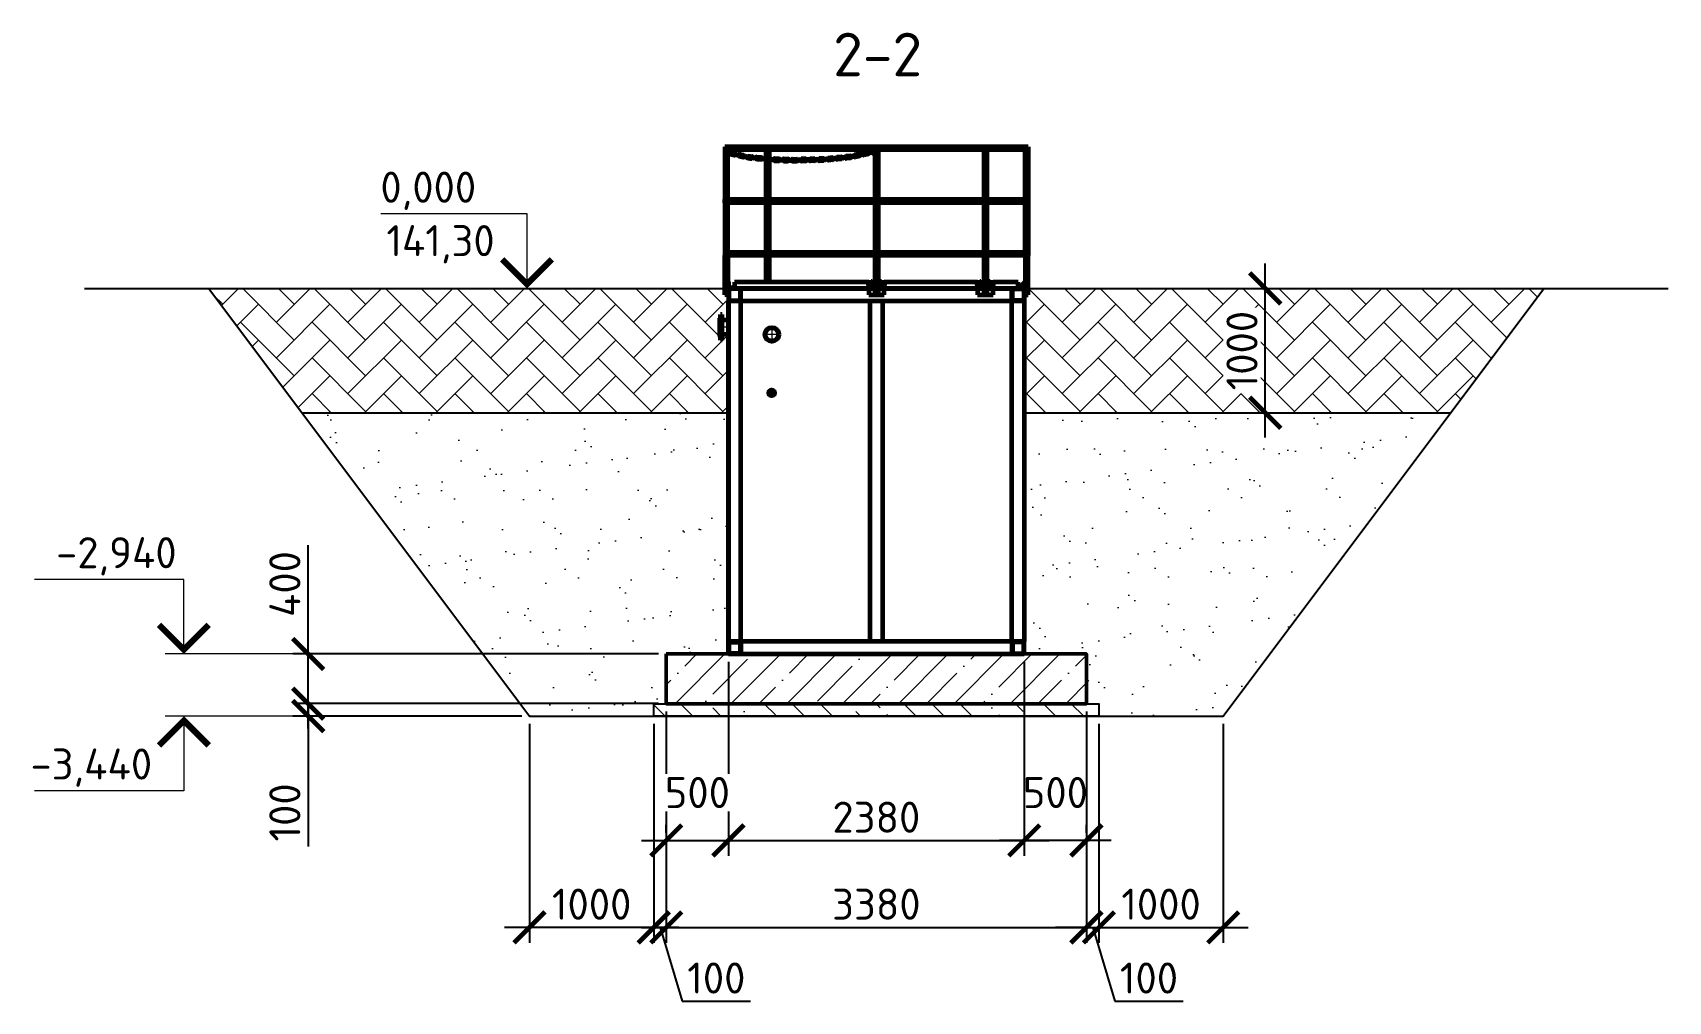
# Model space of a CAD drawing. Header units: metres. Extents: x 416248 to 529006, y -196572 to -135632.
# Drawn here: x 450358 to 463514, y -150296 to -142505 of the extents above; entities that cross this region are included whole.
import ezdxf
from ezdxf.enums import TextEntityAlignment as Align

# ---------------------------------------------------------------- set-up
doc = ezdxf.new("R2010")
doc.units = ezdxf.units.M
doc.header["$PDSIZE"] = 1
for name, pattern in [('K5LT_AXLED', [19.5, 15, -1.5, 1.5, -1.5]), ('K5LT_BASIC', [0]), ('K5LT_DASHED', [6, 4, -2]), ('K5LT_THIN', [0])]:
    doc.linetypes.add(name, pattern=pattern)
doc.layers.get('0').update_dxf_attribs({"lineweight": 0})
doc.layers.get('Defpoints').update_dxf_attribs({"color": 3})
for name, color, linetype, lineweight in [('второстепенные', 7, 'Continuous', 25), ('выноски', 7, 'Continuous', 15), ('основная конструкция', 7, 'Continuous', 50), ('размеры', 7, 'Continuous', 15), ('текст', 7, 'Continuous', 18), ('штриховка', 7, 'Continuous', 9)]:
    doc.layers.add(name, color=color, linetype=linetype, lineweight=lineweight)
doc.layers.add('Системный слой', color=7, linetype='Continuous')
doc.styles.add('GOST 2.304', font='CS_Gost2304.shx')
doc.styles.add('ISOCPEUR', font='isocpeur.ttf')
doc.dimstyles.new('SPDS', dxfattribs={"dimscale": 10, "dimtxt": 2.5, "dimasz": 2.5, "dimexe": 1.25, "dimexo": 0.625, "dimtad": 1, "dimdec": 0, "dimrnd": 0.001, "dimtxsty": 'GOST 2.304', "dimblk": 'ARCHTICK', "dimblk1": 'ARCHTICK', "dimblk2": 'ARCHTICK', "dimcen": 2.5, "dimdle": 2, "dimadec": 0, "dimazin": 2, "dimtfac": 0.75, "dimtdec": 4, "dimtmove": 1, "dimatfit": 3, "dimfxl": 1, "dimtolj": 1, "dimarcsym": 1})

msp = doc.modelspace()

# ---------------------------------------------------------------- texts
at = {"layer": 'выноски', "ltscale": 10, "char_height": 250, "attachment_point": 1, "rotation": 0.009374, "style": 'ISOCPEUR'}
for s, insert, width in [('0,000', (453154.54, -143622.73), 887.5), ('141,30', (453202.93, -144052.73), 887.5), ('-2,940', (450546.14, -146562.76), 1062.5), ('-3,440', (450340.06, -148262.76), 1087.3106)]:
    msp.add_mtext(s, dxfattribs=dict(at, insert=insert, width=width))
at = {"layer": 'текст', "style": 'ISOCPEUR'}
msp.add_text('2-2', height=350, dxfattribs=at).set_placement((457154.04, -142960.02), align=Align.BOTTOM_CENTER)

# ---------------------------------------------------------------- blocks, each defined once
blk = doc.blocks.new('_ArchTick')
at = {"color": 0, "linetype": 'ByBlock', "lineweight": 30, "const_width": 0.15}
blk.add_lwpolyline([(-0.5, -0.5), (0.5, 0.5)], dxfattribs=at)
blk = doc.blocks.new('*D23')
at = {"layer": 'Defpoints', "color": 0, "ltscale": 100, "transparency": 16777216}
for p in [(455354, -148002), (455454, -147902), (455354, -149702)]:
    blk.add_point(p, dxfattribs=at)
at = {"layer": 'размеры', "color": 0, "lineweight": -2, "ltscale": 100, "transparency": 16777216}
for p, q in [((455454, -147965), (455454, -149827)), ((455354, -148065), (455354, -149827)), ((455354, -149702), (455104, -149702)), ((455454, -149702), (455354, -149702)), ((455454, -149702), (455354, -149702)), ((455404, -149702), (455582, -150296)), ((455454, -149702), (455704, -149702)), ((455582, -150296), (456132, -150296))]:
    blk.add_line(p, q, dxfattribs=at)
at = {"layer": 'размеры', "color": 0, "lineweight": -2, "ltscale": 100, "transparency": 16777216, "xscale": 250, "yscale": 250, "zscale": 250}
blk.add_blockref('_ArchTick', (455354, -149702), dxfattribs=at)
at = {"layer": 'размеры', "color": 0, "lineweight": -2, "ltscale": 100, "transparency": 16777216, "xscale": 250, "yscale": 250, "zscale": 250, "rotation": 180}
blk.add_blockref('_ArchTick', (455454, -149702), dxfattribs=at)
at = {"layer": 'размеры', "color": 0, "ltscale": 100, "transparency": 16777216, "insert": (455857, -150109), "char_height": 250, "attachment_point": 5, "style": 'ISOCPEUR', "bg_fill": 3, "box_fill_scale": 1.1, "bg_fill_color": 9, "bg_fill_true_color": 13158600, "bg_fill_transparency": 0}
blk.add_mtext('\\A1;100', dxfattribs=at)
blk = doc.blocks.new('*D24')
at = {"layer": 'Defpoints', "color": 0, "ltscale": 100, "transparency": 16777216}
for p in [(458834, -147902), (458934, -148002), (458934, -149702)]:
    blk.add_point(p, dxfattribs=at)
at = {"layer": 'размеры', "color": 0, "lineweight": -2, "ltscale": 100, "transparency": 16777216}
for p, q in [((458834, -147965), (458834, -149827)), ((458934, -148065), (458934, -149827)), ((458834, -149702), (458584, -149702)), ((458834, -149702), (458934, -149702)), ((458834, -149702), (458934, -149702)), ((458884, -149702), (459062, -150296)), ((458934, -149702), (459184, -149702)), ((459062, -150296), (459612, -150296))]:
    blk.add_line(p, q, dxfattribs=at)
at = {"layer": 'размеры', "color": 0, "lineweight": -2, "ltscale": 100, "transparency": 16777216, "xscale": 250, "yscale": 250, "zscale": 250}
blk.add_blockref('_ArchTick', (458834, -149702), dxfattribs=at)
at = {"layer": 'размеры', "color": 0, "lineweight": -2, "ltscale": 100, "transparency": 16777216, "xscale": 250, "yscale": 250, "zscale": 250, "rotation": 180}
blk.add_blockref('_ArchTick', (458934, -149702), dxfattribs=at)
at = {"layer": 'размеры', "color": 0, "ltscale": 100, "transparency": 16777216, "insert": (459337, -150109), "char_height": 250, "attachment_point": 5, "style": 'ISOCPEUR', "bg_fill": 3, "box_fill_scale": 1.1, "bg_fill_color": 9, "bg_fill_true_color": 13158600, "bg_fill_transparency": 0}
blk.add_mtext('\\A1;100', dxfattribs=at)
blk = doc.blocks.new('*D25')
at = {"layer": 'Defpoints', "color": 0, "ltscale": 100, "transparency": 16777216}
for p in [(458934, -148002), (459934, -148002), (459934, -149702)]:
    blk.add_point(p, dxfattribs=at)
at = {"layer": 'размеры', "color": 0, "lineweight": -2, "ltscale": 100, "transparency": 16777216}
for p, q in [((458934, -148065), (458934, -149827)), ((459934, -148065), (459934, -149827)), ((458734, -149702), (460134, -149702))]:
    blk.add_line(p, q, dxfattribs=at)
at = {"layer": 'размеры', "color": 0, "lineweight": -2, "ltscale": 100, "transparency": 16777216, "xscale": 250, "yscale": 250, "zscale": 250, "rotation": 180}
blk.add_blockref('_ArchTick', (458934, -149702), dxfattribs=at)
at = {"layer": 'размеры', "color": 0, "lineweight": -2, "ltscale": 100, "transparency": 16777216, "xscale": 250, "yscale": 250, "zscale": 250}
blk.add_blockref('_ArchTick', (459934, -149702), dxfattribs=at)
at = {"layer": 'размеры', "color": 0, "ltscale": 100, "transparency": 16777216, "insert": (459434, -149515), "char_height": 250, "attachment_point": 5, "style": 'ISOCPEUR', "bg_fill": 3, "box_fill_scale": 1.1, "bg_fill_color": 9, "bg_fill_true_color": 13158600, "bg_fill_transparency": 0}
blk.add_mtext('\\A1;1000', dxfattribs=at)
blk = doc.blocks.new('*D26')
at = {"layer": 'Defpoints', "color": 0, "ltscale": 100, "transparency": 16777216}
for p in [(454354, -148002), (455354, -148002), (454354, -149702)]:
    blk.add_point(p, dxfattribs=at)
at = {"layer": 'размеры', "color": 0, "lineweight": -2, "ltscale": 100, "transparency": 16777216}
for p, q in [((454354, -148065), (454354, -149827)), ((455354, -148065), (455354, -149827)), ((455554, -149702), (454154, -149702))]:
    blk.add_line(p, q, dxfattribs=at)
at = {"layer": 'размеры', "color": 0, "lineweight": -2, "ltscale": 100, "transparency": 16777216, "xscale": 250, "yscale": 250, "zscale": 250, "rotation": 180}
blk.add_blockref('_ArchTick', (454354, -149702), dxfattribs=at)
at = {"layer": 'размеры', "color": 0, "lineweight": -2, "ltscale": 100, "transparency": 16777216, "xscale": 250, "yscale": 250, "zscale": 250}
blk.add_blockref('_ArchTick', (455354, -149702), dxfattribs=at)
at = {"layer": 'размеры', "color": 0, "ltscale": 100, "transparency": 16777216, "insert": (454854, -149515), "char_height": 250, "attachment_point": 5, "style": 'ISOCPEUR', "bg_fill": 3, "box_fill_scale": 1.1, "bg_fill_color": 9, "bg_fill_true_color": 13158600, "bg_fill_transparency": 0}
blk.add_mtext('\\A1;1000', dxfattribs=at)
blk = doc.blocks.new('*D21')
at = {"layer": 'Defpoints', "color": 0, "ltscale": 100, "transparency": 16777216}
for p in [(452574, -147502), (455454, -147502), (455454, -147902)]:
    blk.add_point(p, dxfattribs=at)
at = {"layer": 'размеры', "color": 0, "lineweight": -2, "ltscale": 100, "transparency": 16777216}
for p, q in [((452574, -147502), (452574, -146627)), ((455392, -147502), (452449, -147502)), ((452574, -148102), (452574, -147502)), ((455392, -147902), (452449, -147902))]:
    blk.add_line(p, q, dxfattribs=at)
at = {"layer": 'размеры', "color": 0, "lineweight": -2, "ltscale": 100, "transparency": 16777216, "xscale": 250, "yscale": 250, "zscale": 250}
for p, rotation in [((452574, -147502), 90), ((452574, -147902), 270)]:
    blk.add_blockref('_ArchTick', p, dxfattribs=dict(at, rotation=rotation))
at = {"layer": 'размеры', "color": 0, "ltscale": 100, "transparency": 16777216, "insert": (452386, -146940), "char_height": 250, "attachment_point": 5, "rotation": 90, "style": 'ISOCPEUR', "bg_fill": 3, "box_fill_scale": 1.1, "bg_fill_color": 9, "bg_fill_true_color": 13158600, "bg_fill_transparency": 0}
blk.add_mtext('\\A1;400', dxfattribs=at)
blk = doc.blocks.new('*D22')
at = {"layer": 'Defpoints', "color": 0, "ltscale": 100, "transparency": 16777216}
for p in [(452574, -148002), (454354, -148002), (455354, -147902)]:
    blk.add_point(p, dxfattribs=at)
at = {"layer": 'размеры', "color": 0, "lineweight": -2, "ltscale": 100, "transparency": 16777216}
for p, q in [((452574, -147902), (452574, -147652)), ((455292, -147902), (452449, -147902)), ((454292, -148002), (452449, -148002)), ((452574, -147902), (452574, -148002)), ((452574, -148002), (452574, -149052))]:
    blk.add_line(p, q, dxfattribs=at)
at = {"layer": 'размеры', "color": 0, "lineweight": -2, "ltscale": 100, "transparency": 16777216, "xscale": 250, "yscale": 250, "zscale": 250}
for p, rotation in [((452574, -147902), 270), ((452574, -148002), 90)]:
    blk.add_blockref('_ArchTick', p, dxfattribs=dict(at, rotation=rotation))
at = {"layer": 'размеры', "color": 0, "ltscale": 100, "transparency": 16777216, "insert": (452386, -148777), "char_height": 250, "attachment_point": 5, "rotation": 90, "style": 'ISOCPEUR'}
blk.add_mtext('\\A1;100', dxfattribs=at)
blk = doc.blocks.new('U93')
at = {"layer": 'Системный слой', "color": 150, "linetype": 'K5LT_BASIC', "lineweight": 60, "true_color": 0x0080ff}
for p, q in [((751.28, 330.27), (746.68, 330.27)), ((746.68, 330.27), (746.68, 325.67)), ((751.28, 325.67), (751.28, 330.27)), ((746.68, 325.67), (751.28, 325.67))]:
    blk.add_line(p, q, dxfattribs=at)
blk = doc.blocks.new('U94')
at = {"layer": 'Системный слой', "color": 150, "linetype": 'K5LT_BASIC', "lineweight": 60, "true_color": 0x0080ff}
for p, q in [((751.48, 330.47), (746.48, 330.47)), ((746.48, 330.47), (746.48, 325.47)), ((751.48, 325.47), (751.48, 330.47)), ((746.48, 325.47), (751.48, 325.47))]:
    blk.add_line(p, q, dxfattribs=at)
blk = doc.blocks.new('U96')
at = {"layer": 'Системный слой', "color": 150, "linetype": 'K5LT_BASIC', "lineweight": 60, "true_color": 0x0080ff}
for p, q in [((746.68, 467.67), (746.68, 472.27)), ((746.68, 472.27), (751.28, 472.27)), ((751.28, 467.67), (746.68, 467.67)), ((751.28, 472.27), (751.28, 467.67))]:
    blk.add_line(p, q, dxfattribs=at)
blk = doc.blocks.new('U97')
at = {"layer": 'Системный слой', "color": 150, "linetype": 'K5LT_BASIC', "lineweight": 60, "true_color": 0x0080ff}
for p, q in [((746.48, 467.47), (746.48, 472.47)), ((746.48, 472.47), (751.48, 472.47)), ((751.48, 467.47), (746.48, 467.47)), ((751.48, 472.47), (751.48, 467.47))]:
    blk.add_line(p, q, dxfattribs=at)
blk = doc.blocks.new('U101')
at = {"layer": 'Системный слой', "color": 150, "linetype": 'K5LT_BASIC', "lineweight": 60, "true_color": 0x0080ff}
for p, q in [((632.68, 330.27), (637.28, 330.27)), ((632.68, 325.67), (632.68, 330.27)), ((637.28, 330.27), (637.28, 325.67)), ((637.28, 325.67), (632.68, 325.67))]:
    blk.add_line(p, q, dxfattribs=at)
blk = doc.blocks.new('U102')
at = {"layer": 'Системный слой', "color": 150, "linetype": 'K5LT_BASIC', "lineweight": 60, "true_color": 0x0080ff}
for p, q in [((632.48, 330.47), (637.48, 330.47)), ((632.48, 325.47), (632.48, 330.47)), ((637.48, 330.47), (637.48, 325.47)), ((637.48, 325.47), (632.48, 325.47))]:
    blk.add_line(p, q, dxfattribs=at)
blk = doc.blocks.new('U104')
at = {"layer": 'Системный слой', "color": 150, "linetype": 'K5LT_BASIC', "lineweight": 60, "true_color": 0x0080ff}
for p, q in [((637.28, 472.27), (632.68, 472.27)), ((632.68, 472.27), (632.68, 467.67)), ((632.68, 467.67), (637.28, 467.67)), ((637.28, 467.67), (637.28, 472.27))]:
    blk.add_line(p, q, dxfattribs=at)
blk = doc.blocks.new('U105')
at = {"layer": 'Системный слой', "color": 150, "linetype": 'K5LT_BASIC', "lineweight": 60, "true_color": 0x0080ff}
for p, q in [((637.48, 472.47), (632.48, 472.47)), ((632.48, 472.47), (632.48, 467.47)), ((632.48, 467.47), (637.48, 467.47)), ((637.48, 467.47), (637.48, 472.47))]:
    blk.add_line(p, q, dxfattribs=at)
blk = doc.blocks.new('U107')
at = {"layer": 'Системный слой', "color": 150, "linetype": 'K5LT_BASIC', "lineweight": 60, "true_color": 0x0080ff}
for p, q in [((637.28, 330.27), (632.68, 330.27)), ((632.68, 330.27), (632.68, 325.67)), ((637.28, 325.67), (637.28, 330.27)), ((632.68, 325.67), (637.28, 325.67))]:
    blk.add_line(p, q, dxfattribs=at)
blk = doc.blocks.new('U108')
at = {"layer": 'Системный слой', "color": 150, "linetype": 'K5LT_BASIC', "lineweight": 60, "true_color": 0x0080ff}
for p, q in [((637.48, 330.47), (632.48, 330.47)), ((632.48, 330.47), (632.48, 325.47)), ((637.48, 325.47), (637.48, 330.47)), ((632.48, 325.47), (637.48, 325.47))]:
    blk.add_line(p, q, dxfattribs=at)
blk = doc.blocks.new('U118')
at = {"layer": 'Системный слой', "color": 150, "linetype": 'K5LT_BASIC', "lineweight": 60, "true_color": 0x0080ff}
for p, q in [((751.28, 330.27), (746.68, 330.27)), ((746.68, 330.27), (746.68, 325.67)), ((751.28, 325.67), (751.28, 330.27)), ((746.68, 325.67), (751.28, 325.67))]:
    blk.add_line(p, q, dxfattribs=at)
blk = doc.blocks.new('U119')
at = {"layer": 'Системный слой', "color": 150, "linetype": 'K5LT_BASIC', "lineweight": 60, "true_color": 0x0080ff}
for p, q in [((751.48, 330.47), (746.48, 330.47)), ((746.48, 330.47), (746.48, 325.47)), ((751.48, 325.47), (751.48, 330.47)), ((746.48, 325.47), (751.48, 325.47))]:
    blk.add_line(p, q, dxfattribs=at)
blk = doc.blocks.new('U121')
at = {"layer": 'Системный слой', "color": 150, "linetype": 'K5LT_BASIC', "lineweight": 60, "true_color": 0x0080ff}
for p, q in [((637.28, 472.27), (632.68, 472.27)), ((632.68, 472.27), (632.68, 467.67)), ((632.68, 467.67), (637.28, 467.67)), ((637.28, 467.67), (637.28, 472.27))]:
    blk.add_line(p, q, dxfattribs=at)
blk = doc.blocks.new('U122')
at = {"layer": 'Системный слой', "color": 150, "linetype": 'K5LT_BASIC', "lineweight": 60, "true_color": 0x0080ff}
for p, q in [((637.48, 472.47), (632.48, 472.47)), ((632.48, 472.47), (632.48, 467.47)), ((632.48, 467.47), (637.48, 467.47)), ((637.48, 467.47), (637.48, 472.47))]:
    blk.add_line(p, q, dxfattribs=at)
blk = doc.blocks.new('U124')
at = {"layer": 'Системный слой', "color": 150, "linetype": 'K5LT_BASIC', "lineweight": 60, "true_color": 0x0080ff}
for p, q in [((746.68, 467.67), (746.68, 472.27)), ((746.68, 472.27), (751.28, 472.27)), ((751.28, 467.67), (746.68, 467.67)), ((751.28, 472.27), (751.28, 467.67))]:
    blk.add_line(p, q, dxfattribs=at)
blk = doc.blocks.new('U125')
at = {"layer": 'Системный слой', "color": 150, "linetype": 'K5LT_BASIC', "lineweight": 60, "true_color": 0x0080ff}
for p, q in [((746.48, 467.47), (746.48, 472.47)), ((746.48, 472.47), (751.48, 472.47)), ((751.48, 467.47), (746.48, 467.47)), ((751.48, 472.47), (751.48, 467.47))]:
    blk.add_line(p, q, dxfattribs=at)
blk = doc.blocks.new('A$C45cd7e3b')
at = {"layer": 'Системный слой', "linetype": 'K5LT_BASIC', "lineweight": 60}
for p, q in [((124.05, 204), (2.05, 204)), ((2.05, 204), (2.05, 202.75)), ((2.54, 204), (2.54, 202.15)), ((2.74, 204), (2.74, 202.15)), ((3.3, 202.75), (3.3, 204)), ((124.05, 204), (62.43, 204)), ((62.43, 202.75), (62.43, 204)), ((62.99, 204), (62.99, 202.15)), ((63.19, 204), (63.19, 202.15)), ((124.05, 204), (124.05, 202.75)), ((124.05, 204), (124.05, 202.75)), ((2.05, 202.75), (2.05, 160.25)), ((2.54, 202.75), (2.05, 202.75)), ((2.45, 202.16), (2.51, 202.29)), ((2.49, 202.05), (4.18, 201.27)), ((2.54, 202.32), (2.51, 202.29)), ((62.43, 202.75), (2.74, 202.75)), ((2.74, 202.25), (4.3, 201.54)), ((3.3, 201.99), (3.3, 202.75)), ((3.3, 160.25), (3.3, 201.68)), ((4.01, 201.35), (3.98, 201.21)), ((4.07, 201.64), (4.09, 201.72)), ((4.07, 201.64), (4.09, 201.72)), ((4.14, 201.29), (4.12, 201.19)), ((4.13, 200.97), (5.92, 200.57)), ((4.18, 201.09), (5.93, 200.7)), ((4.21, 201.58), (4.23, 201.67)), ((4.29, 201.31), (4.32, 201.37)), ((4.29, 201.31), (4.32, 201.37)), ((4.32, 201.73), (6.07, 201.34)), ((4.34, 201.43), (4.32, 201.37)), ((4.34, 201.43), (4.32, 201.37)), ((4.33, 201.87), (6.12, 201.47)), ((5.94, 200.97), (5.96, 201.03)), ((5.97, 201.1), (5.96, 201.03)), ((6, 200.87), (7.69, 200.49)), ((6.04, 200.86), (6.02, 200.76)), ((6.07, 201.16), (7.75, 200.78)), ((6.11, 201.15), (6.13, 201.25)), ((6.16, 200.72), (6.19, 200.83)), ((6.19, 200.83), (6.16, 200.72)), ((6.27, 201.23), (6.25, 201.12)), ((6.25, 201.1), (6.27, 201.23)), ((7.51, 200.53), (7.48, 200.42)), ((7.51, 200.53), (7.48, 200.42)), ((7.57, 200.82), (7.6, 200.93)), ((7.57, 200.82), (7.6, 200.93)), ((7.65, 200.5), (7.63, 200.4)), ((7.63, 200.18), (9.43, 199.78)), ((7.69, 200.31), (9.43, 199.92)), ((7.71, 200.79), (7.73, 200.89)), ((7.79, 200.55), (7.8, 200.62)), ((7.79, 200.55), (7.8, 200.62)), ((7.81, 200.69), (7.8, 200.62)), ((7.81, 200.69), (7.8, 200.62)), ((7.83, 200.95), (9.58, 200.56)), ((7.84, 201.09), (9.63, 200.68)), ((9.45, 200.18), (9.46, 200.25)), ((9.48, 200.31), (9.46, 200.25)), ((9.51, 200.09), (11.2, 199.71)), ((9.55, 200.08), (9.53, 199.98)), ((9.57, 200.37), (11.26, 200)), ((9.61, 200.36), (9.64, 200.46)), ((9.67, 199.93), (9.69, 200.04)), ((9.69, 200.04), (9.67, 199.93)), ((9.78, 200.45), (9.76, 200.33)), ((9.76, 200.33), (9.78, 200.45)), ((11.09, 199.72), (11.08, 199.6)), ((11.09, 199.72), (11.08, 199.6)), ((11.12, 200.01), (11.13, 200.12)), ((11.12, 200.01), (11.13, 200.12)), ((11.23, 199.7), (11.22, 199.6)), ((11.26, 200), (11.27, 200.1)), ((11.26, 199.38), (13.08, 199.2)), ((11.29, 199.51), (13.07, 199.34)), ((11.35, 200.3), (13.17, 200.12)), ((11.36, 200.17), (13.14, 199.99)), ((11.36, 199.77), (11.37, 199.84)), ((11.36, 199.77), (11.37, 199.84)), ((11.37, 199.9), (11.37, 199.84)), ((11.37, 199.9), (11.37, 199.84)), ((13.07, 199.74), (13.06, 199.67)), ((13.06, 199.6), (13.06, 199.67)), ((13.13, 199.52), (14.85, 199.35)), ((13.16, 199.81), (14.88, 199.64)), ((13.17, 199.51), (13.16, 199.41)), ((13.2, 199.81), (13.21, 199.91)), ((13.3, 199.38), (13.31, 199.5)), ((13.31, 199.5), (13.3, 199.38)), ((13.35, 199.91), (13.34, 199.79)), ((13.34, 199.79), (13.35, 199.91)), ((14.66, 199.36), (14.65, 199.25)), ((14.66, 199.36), (14.65, 199.25)), ((14.69, 199.66), (14.7, 199.77)), ((14.69, 199.66), (14.7, 199.77)), ((14.81, 199.35), (14.8, 199.25)), ((14.83, 199.03), (16.66, 198.85)), ((14.84, 199.64), (14.84, 199.74)), ((14.87, 199.16), (16.65, 198.99)), ((14.92, 199.95), (16.75, 199.77)), ((14.93, 199.82), (16.71, 199.64)), ((14.95, 199.55), (14.94, 199.49)), ((14.95, 199.55), (14.94, 199.49)), ((14.94, 199.42), (14.94, 199.49)), ((14.94, 199.42), (14.94, 199.49)), ((16.63, 199.25), (16.64, 199.32)), ((16.64, 199.39), (16.64, 199.32)), ((16.7, 199.16), (18.42, 199)), ((16.73, 199.46), (18.45, 199.29)), ((16.74, 199.16), (16.74, 199.06)), ((16.77, 199.45), (16.78, 199.55)), ((16.88, 199.03), (16.89, 199.15)), ((16.89, 199.15), (16.88, 199.03)), ((16.93, 199.55), (16.92, 199.44)), ((16.92, 199.42), (16.93, 199.55)), ((18.24, 199.01), (18.23, 198.9)), ((18.24, 199.01), (18.23, 198.9)), ((18.27, 199.31), (18.28, 199.42)), ((18.27, 199.31), (18.28, 199.42)), ((18.38, 199), (18.37, 198.9)), ((18.41, 199.29), (18.42, 199.39)), ((18.41, 198.68), (20.23, 198.5)), ((18.44, 198.81), (20.22, 198.64)), ((18.5, 199.6), (20.32, 199.42)), ((18.51, 199.47), (20.29, 199.29)), ((18.51, 199.07), (18.52, 199.13)), ((18.51, 199.07), (18.52, 199.13)), ((18.52, 199.2), (18.52, 199.13)), ((18.52, 199.2), (18.52, 199.13)), ((18.68, 199.58), (18.68, 202.75)), ((18.68, 198.79), (18.68, 199.45)), ((18.68, 149.5), (18.68, 198.65)), ((19.93, 202.75), (19.93, 199.46)), ((19.93, 199.33), (19.93, 198.67)), ((19.93, 198.53), (19.93, 149.5)), ((20.22, 199.04), (20.21, 198.97)), ((20.21, 198.9), (20.21, 198.97)), ((20.28, 198.81), (21.98, 198.65)), ((20.31, 199.11), (22, 198.94)), ((20.32, 198.81), (20.31, 198.71)), ((20.35, 199.1), (20.36, 199.2)), ((20.45, 198.68), (20.46, 198.8)), ((20.46, 198.8), (20.45, 198.68)), ((20.5, 199.2), (20.49, 199.09)), ((21.83, 198.66), (21.83, 198.55)), ((21.83, 198.66), (21.83, 198.55)), ((21.84, 198.96), (21.84, 199.07)), ((21.84, 198.96), (21.84, 199.07)), ((21.98, 198.65), (21.98, 198.56)), ((21.99, 198.94), (21.99, 199.05)), ((22.03, 198.34), (23.86, 198.3)), ((22.05, 199.27), (23.89, 199.22)), ((22.05, 198.48), (23.84, 198.43)), ((22.06, 198.72), (22.07, 198.79)), ((22.06, 198.72), (22.07, 198.79)), ((22.07, 199.13), (23.86, 199.09)), ((22.07, 198.85), (22.07, 198.79)), ((22.07, 198.85), (22.07, 198.79)), ((23.81, 198.83), (23.81, 198.76)), ((23.81, 198.69), (23.81, 198.76)), ((23.88, 198.61), (25.61, 198.57)), ((23.89, 198.91), (25.62, 198.87)), ((23.93, 198.61), (23.92, 198.51)), ((23.93, 198.91), (23.94, 199.01)), ((24.07, 198.49), (24.07, 198.61)), ((24.07, 198.61), (24.07, 198.49)), ((24.08, 199.02), (24.08, 198.9)), ((24.08, 198.9), (24.08, 199.02)), ((25.43, 198.57), (25.42, 198.46)), ((25.43, 198.57), (25.42, 198.46)), ((25.43, 198.87), (25.44, 198.98)), ((25.43, 198.87), (25.44, 198.98)), ((25.57, 198.57), (25.57, 198.47)), ((25.58, 198.87), (25.58, 198.97)), ((25.62, 198.25), (27.45, 198.21)), ((25.64, 199.18), (27.48, 199.14)), ((25.65, 198.39), (27.43, 198.35)), ((25.66, 199.04), (27.45, 199)), ((25.69, 198.65), (25.7, 198.72)), ((25.69, 198.65), (25.7, 198.72)), ((25.7, 198.78), (25.7, 198.72)), ((25.7, 198.78), (25.7, 198.72)), ((27.4, 198.74), (27.4, 198.67)), ((27.4, 198.61), (27.4, 198.67)), ((27.48, 198.82), (29.21, 198.78)), ((27.48, 198.52), (29.2, 198.48)), ((27.52, 198.82), (27.53, 198.92)), ((27.52, 198.52), (27.52, 198.42)), ((27.66, 198.4), (27.66, 198.52)), ((27.66, 198.52), (27.66, 198.4)), ((27.67, 198.93), (27.67, 198.82)), ((27.67, 198.8), (27.67, 198.93)), ((29.02, 198.49), (29.01, 198.37)), ((29.02, 198.49), (29.01, 198.37)), ((29.02, 198.78), (29.03, 198.9)), ((29.02, 198.78), (29.03, 198.9)), ((29.16, 198.48), (29.16, 198.38)), ((29.17, 198.78), (29.17, 198.88)), ((29.21, 198.17), (31.09, 198.12)), ((29.23, 199.09), (31.07, 199.05)), ((29.24, 198.3), (31.02, 198.26)), ((29.25, 198.96), (31.04, 198.91)), ((29.29, 198.7), (29.29, 198.63)), ((29.29, 198.7), (29.29, 198.63)), ((29.29, 198.56), (29.29, 198.63)), ((29.29, 198.56), (29.29, 198.63)), ((31.01, 198.65), (31.01, 198.58)), ((31.01, 198.65), (31.01, 198.58)), ((31.01, 198.52), (31.01, 198.58)), ((31.01, 198.52), (31.01, 198.58)), ((32.82, 198.78), (31.09, 198.73)), ((32.82, 198.48), (31.1, 198.44)), ((31.11, 198.44), (31.11, 198.34)), ((31.12, 198.73), (31.12, 198.83)), ((31.28, 198.74), (31.27, 198.85)), ((31.28, 198.74), (31.27, 198.85)), ((31.28, 198.44), (31.29, 198.33)), ((31.28, 198.44), (31.29, 198.33)), ((32.63, 198.89), (32.63, 198.77)), ((32.64, 198.36), (32.64, 198.48)), ((32.64, 198.48), (32.64, 198.36)), ((32.78, 198.77), (32.77, 198.87)), ((32.78, 198.48), (32.78, 198.38)), ((34.66, 199.14), (32.82, 199.09)), ((34.64, 199), (32.85, 198.96)), ((34.68, 198.21), (32.85, 198.17)), ((34.65, 198.34), (32.87, 198.3)), ((32.9, 198.7), (32.9, 198.63)), ((32.9, 198.56), (32.9, 198.63)), ((34.6, 198.74), (34.6, 198.67)), ((34.6, 198.74), (34.6, 198.67)), ((34.61, 198.6), (34.6, 198.67)), ((34.61, 198.6), (34.6, 198.67)), ((36.41, 198.86), (34.68, 198.82)), ((36.42, 198.57), (34.69, 198.53)), ((34.72, 198.82), (34.72, 198.92)), ((34.73, 198.53), (34.73, 198.43)), ((34.87, 198.83), (34.86, 198.94)), ((34.87, 198.83), (34.86, 198.94)), ((34.87, 198.53), (34.88, 198.41)), ((34.87, 198.53), (34.88, 198.41)), ((36.22, 198.97), (36.22, 198.86)), ((36.22, 198.84), (36.22, 198.97)), ((36.23, 198.45), (36.23, 198.56)), ((36.23, 198.56), (36.23, 198.45)), ((36.37, 198.86), (36.36, 198.96)), ((36.37, 198.57), (36.38, 198.47)), ((38.25, 199.22), (36.41, 199.18)), ((38.23, 199.09), (36.44, 199.04)), ((38.27, 198.3), (36.44, 198.25)), ((38.25, 198.43), (36.46, 198.39)), ((36.49, 198.78), (36.49, 198.72)), ((36.49, 198.65), (36.49, 198.72)), ((38.19, 198.83), (38.2, 198.76)), ((38.19, 198.83), (38.2, 198.76)), ((38.2, 198.69), (38.2, 198.76)), ((38.2, 198.69), (38.2, 198.76)), ((40, 198.95), (38.27, 198.91)), ((40.01, 198.65), (38.28, 198.61)), ((38.31, 198.91), (38.31, 199.01)), ((38.32, 198.61), (38.32, 198.51)), ((38.46, 198.91), (38.46, 199.03)), ((38.46, 198.91), (38.46, 199.03)), ((38.47, 198.62), (38.47, 198.5)), ((38.47, 198.62), (38.47, 198.5)), ((39.81, 199.06), (39.81, 198.95)), ((39.81, 198.95), (39.81, 199.06)), ((39.82, 198.53), (39.82, 198.65)), ((39.82, 198.65), (39.82, 198.53)), ((39.96, 198.95), (39.96, 199.05)), ((39.97, 198.65), (39.97, 198.55)), ((41.84, 199.31), (40.01, 199.26)), ((41.82, 199.17), (40.03, 199.13)), ((41.87, 198.38), (40.03, 198.34)), ((41.84, 198.52), (40.05, 198.47)), ((40.08, 198.87), (40.08, 198.8)), ((40.09, 198.74), (40.08, 198.8)), ((41.82, 198.9), (41.82, 198.83)), ((41.82, 198.9), (41.82, 198.83)), ((41.83, 198.76), (41.82, 198.83)), ((41.83, 198.76), (41.82, 198.83)), ((43.58, 199.15), (41.89, 198.98)), ((41.91, 198.99), (41.9, 199.1)), ((43.61, 198.86), (41.91, 198.69)), ((41.91, 198.69), (41.92, 198.6)), ((42.05, 199), (42.05, 199.11)), ((42.05, 199), (42.05, 199.11)), ((42.06, 198.7), (42.06, 198.59)), ((42.06, 198.7), (42.06, 198.59)), ((43.39, 199.25), (43.4, 199.13)), ((43.44, 198.72), (43.43, 198.84)), ((43.43, 198.84), (43.44, 198.72)), ((43.54, 199.15), (43.53, 199.25)), ((45.4, 199.64), (43.57, 199.46)), ((43.57, 198.85), (43.58, 198.75)), ((45.38, 199.51), (43.6, 199.33)), ((45.49, 198.72), (43.66, 198.54)), ((43.67, 199.08), (43.68, 199.01)), ((45.45, 198.86), (43.67, 198.68)), ((43.69, 198.94), (43.68, 199.01)), ((45.37, 199.24), (45.37, 199.18)), ((45.37, 199.24), (45.37, 199.18)), ((45.38, 199.11), (45.37, 199.18)), ((45.38, 199.11), (45.37, 199.18)), ((47.16, 199.5), (45.44, 199.33)), ((45.48, 199.34), (45.47, 199.44)), ((47.19, 199.21), (45.47, 199.04)), ((45.51, 199.04), (45.52, 198.94)), ((45.63, 199.35), (45.61, 199.47)), ((45.63, 199.35), (45.61, 199.47)), ((45.65, 199.06), (45.67, 198.94)), ((45.65, 199.06), (45.67, 198.94)), ((46.96, 199.6), (46.97, 199.48)), ((46.98, 199.47), (46.96, 199.6)), ((47.01, 199.07), (47, 199.19)), ((47, 199.19), (47.01, 199.07)), ((47.12, 199.5), (47.11, 199.6)), ((48.97, 200), (47.14, 199.82)), ((47.15, 199.2), (47.16, 199.1)), ((48.96, 199.86), (47.18, 199.68)), ((49.06, 199.07), (47.23, 198.89)), ((49.02, 199.21), (47.24, 199.03)), ((47.25, 199.43), (47.25, 199.36)), ((47.26, 199.29), (47.25, 199.36)), ((48.94, 199.6), (48.95, 199.53)), ((48.94, 199.6), (48.95, 199.53)), ((48.96, 199.46), (48.95, 199.53)), ((48.96, 199.46), (48.95, 199.53)), ((50.74, 199.85), (49.01, 199.68)), ((50.76, 199.56), (49.04, 199.39)), ((49.06, 199.69), (49.05, 199.79)), ((49.09, 199.39), (49.1, 199.29)), ((49.2, 199.7), (49.19, 199.82)), ((49.2, 199.7), (49.19, 199.82)), ((49.23, 199.41), (49.24, 199.29)), ((49.23, 199.41), (49.24, 199.29)), ((50.54, 199.95), (50.55, 199.83)), ((50.55, 199.83), (50.54, 199.95)), ((50.59, 199.43), (50.58, 199.54)), ((50.58, 199.54), (50.59, 199.43)), ((50.69, 199.85), (50.68, 199.95)), ((52.55, 200.35), (50.72, 200.17)), ((50.72, 199.55), (50.73, 199.45)), ((52.53, 200.21), (50.75, 200.04)), ((52.64, 199.43), (50.81, 199.25)), ((50.82, 199.78), (50.83, 199.71)), ((52.6, 199.56), (50.82, 199.38)), ((50.84, 199.65), (50.83, 199.71)), ((52.52, 199.95), (52.52, 199.88)), ((52.52, 199.95), (52.52, 199.88)), ((52.53, 199.81), (52.52, 199.88)), ((52.53, 199.81), (52.52, 199.88)), ((52.63, 200.04), (52.62, 200.14)), ((54.32, 200.42), (52.63, 200.04)), ((52.66, 199.74), (52.67, 199.64)), ((54.38, 200.13), (52.7, 199.75)), ((52.78, 200.05), (52.76, 200.17)), ((52.78, 200.05), (52.76, 200.17)), ((52.8, 199.76), (52.82, 199.64)), ((52.8, 199.76), (52.82, 199.64)), ((54.11, 200.49), (54.14, 200.38)), ((54.14, 200.38), (54.11, 200.49)), ((54.23, 199.97), (54.2, 200.09)), ((54.2, 200.09), (54.23, 199.97)), ((56.06, 201.13), (54.26, 200.73)), ((54.28, 200.41), (54.26, 200.5)), ((56.06, 200.99), (54.32, 200.6)), ((54.34, 200.12), (54.36, 200.02)), ((54.41, 200.36), (54.43, 200.29)), ((54.44, 200.22), (54.43, 200.29)), ((56.2, 200.35), (54.46, 199.96)), ((56.26, 200.22), (54.46, 199.82)), ((56.08, 200.73), (56.09, 200.66)), ((56.08, 200.73), (56.09, 200.66)), ((56.11, 200.6), (56.09, 200.66)), ((56.11, 200.6), (56.09, 200.66)), ((57.82, 201.2), (56.14, 200.82)), ((56.18, 200.83), (56.16, 200.93)), ((57.89, 200.91), (56.2, 200.53)), ((56.24, 200.54), (56.27, 200.45)), ((56.32, 200.86), (56.29, 200.98)), ((56.32, 200.86), (56.29, 200.98)), ((56.38, 200.58), (56.41, 200.46)), ((56.38, 200.58), (56.41, 200.46)), ((57.62, 201.27), (57.64, 201.16)), ((57.65, 201.14), (57.62, 201.27)), ((57.73, 200.76), (57.71, 200.87)), ((57.71, 200.87), (57.73, 200.76)), ((57.78, 201.19), (57.76, 201.29)), ((59.56, 201.91), (57.77, 201.51)), ((59.57, 201.78), (57.82, 201.38)), ((57.85, 200.9), (57.87, 200.81)), ((57.92, 201.14), (57.94, 201.07)), ((57.95, 201.01), (57.94, 201.07)), ((59.71, 201.14), (57.97, 200.74)), ((59.76, 201.01), (57.97, 200.61)), ((59.58, 201.51), (59.6, 201.45)), ((59.58, 201.51), (59.6, 201.45)), ((59.61, 201.38), (59.6, 201.45)), ((59.61, 201.38), (59.6, 201.45)), ((61.33, 201.99), (59.64, 201.61)), ((59.68, 201.62), (59.66, 201.71)), ((61.39, 201.7), (59.71, 201.32)), ((59.75, 201.33), (59.77, 201.23)), ((59.83, 201.65), (59.8, 201.76)), ((59.83, 201.65), (59.8, 201.76)), ((59.89, 201.36), (59.92, 201.25)), ((59.89, 201.36), (59.92, 201.25)), ((61.12, 202.06), (61.15, 201.94)), ((61.15, 201.94), (61.12, 202.06)), ((61.24, 201.54), (61.21, 201.66)), ((61.21, 201.66), (61.24, 201.54)), ((62.99, 202.68), (61.27, 202.3)), ((61.29, 201.98), (61.27, 202.07)), ((62.99, 202.54), (61.33, 202.17)), ((61.35, 201.69), (61.38, 201.59)), ((61.43, 201.92), (61.44, 201.86)), ((61.46, 201.79), (61.44, 201.86)), ((63.22, 201.92), (61.47, 201.53)), ((63.27, 201.79), (61.48, 201.39)), ((62.43, 202.75), (62.43, 202.55)), ((62.43, 202.75), (62.43, 202.55)), ((62.99, 202.75), (62.43, 202.75)), ((62.99, 202.75), (62.43, 202.75)), ((62.43, 202.42), (62.43, 201.74)), ((62.43, 202.42), (62.43, 201.74)), ((62.43, 201.61), (62.43, 144.5)), ((62.43, 201.61), (62.43, 147)), ((63.68, 202.75), (63.19, 202.75)), ((63.68, 202.75), (63.19, 202.75)), ((63.25, 202.11), (63.19, 202.4)), ((63.25, 202.11), (63.28, 202.02)), ((63.33, 202.43), (63.31, 202.55)), ((63.33, 202.43), (63.31, 202.55)), ((63.4, 202.14), (63.33, 202.43)), ((63.4, 202.14), (63.42, 202.03)), ((63.4, 202.14), (63.42, 202.03)), ((63.68, 202.75), (63.68, 147)), ((113.68, 202.75), (63.68, 202.75)), ((63.68, 202.75), (63.68, 144.5)), ((113.68, 202.75), (63.68, 202.75)), ((106.18, 202.75), (106.18, 144.5)), ((106.18, 202.75), (106.18, 144.5)), ((107.43, 202.75), (107.43, 144.5)), ((107.43, 202.75), (107.43, 144.5)), ((124.05, 202.75), (113.68, 202.75)), ((124.05, 202.75), (113.68, 202.75)), ((122.8, 160.25), (122.8, 202.75)), ((122.8, 160.25), (122.8, 202.75)), ((124.05, 202.75), (124.05, 160.25)), ((124.05, 202.75), (124.05, 160.25)), ((123.43, 194.46), (123.03, 194.23)), ((123.03, 194.23), (123.03, 193.77)), ((123.03, 193.77), (123.43, 193.54)), ((123.83, 194.23), (123.43, 194.46)), ((123.43, 193.54), (123.83, 193.77)), ((123.83, 193.77), (123.83, 194.23)), ((2.05, 182.75), (2.05, 181.5)), ((2.05, 182.75), (2.05, 181.5)), ((2.05, 181.5), (2.05, 182.75)), ((2.05, 182.75), (2.05, 181.5)), ((2.05, 182.75), (2.05, 181.5)), ((18.68, 182.75), (3.3, 182.75)), ((18.68, 181.5), (3.3, 181.5)), ((62.43, 182.75), (19.93, 182.75)), ((62.43, 181.5), (19.93, 181.5)), ((106.18, 182.75), (63.68, 182.75)), ((106.18, 182.75), (63.68, 182.75)), ((106.18, 181.5), (63.68, 181.5)), ((106.18, 181.5), (63.68, 181.5)), ((122.8, 182.75), (107.43, 182.75)), ((122.8, 182.75), (107.43, 182.75)), ((122.8, 181.5), (107.43, 181.5)), ((122.8, 181.5), (107.43, 181.5)), ((122.8, 181.5), (122.8, 182.75)), ((122.8, 182.75), (122.8, 181.5)), ((122.8, 182.75), (122.8, 181.5)), ((122.8, 181.5), (122.8, 182.75)), ((122.8, 182.75), (122.8, 181.5)), ((122.8, 182.75), (122.8, 181.5)), ((124.05, 182.75), (124.05, 181.5)), ((124.05, 182.75), (124.05, 181.5)), ((123.43, 170.71), (123.03, 170.48)), ((123.03, 170.48), (123.03, 170.02)), ((123.03, 170.02), (123.43, 169.79)), ((123.83, 170.48), (123.43, 170.71)), ((123.43, 169.79), (123.83, 170.02)), ((123.83, 170.02), (123.83, 170.48)), ((18.68, 160.25), (2.05, 160.25)), ((2.05, 144.5), (2.05, 160.25)), ((2.05, 160.25), (3.3, 160.25)), ((18.68, 161.5), (3.3, 161.5)), ((3.3, 160.25), (3.3, 144.5)), ((62.43, 161.5), (19.93, 161.5)), ((62.43, 160.25), (19.93, 160.25)), ((106.18, 161.5), (63.68, 161.5)), ((106.18, 161.5), (63.68, 161.5)), ((106.18, 160.25), (63.68, 160.25)), ((106.18, 160.25), (63.68, 160.25)), ((122.8, 161.5), (107.43, 161.5)), ((122.8, 161.5), (107.43, 161.5)), ((124.05, 160.25), (107.43, 160.25)), ((124.05, 160.25), (107.43, 160.25)), ((124.05, 160.25), (122.8, 160.25)), ((122.8, 160.25), (122.8, 144.5)), ((124.05, 162.25), (124.05, 161)), ((124.05, 162.25), (124.05, 161)), ((124.05, 144.5), (124.05, 160.25)), ((3.5, 149.5), (3.3, 149.5)), ((3.3, 149.5), (3.3, 144.5)), ((3.5, 144.5), (3.5, 149.5)), ((3.61, 149.5), (3.5, 149.5)), ((3.61, 149.5), (3.5, 149.5)), ((3.5, 149.5), (3.5, 147)), ((122.5, 147), (3.5, 147)), ((3.5, 147), (3.5, 142)), ((16.18, 147), (3.5, 147)), ((3.5, 147), (6, 147)), ((3.7, 147.47), (3.7, 149.41)), ((5.91, 147.2), (3.98, 147.2)), ((4.5, 147), (121.5, 147)), ((16.18, 149.5), (6, 149.5)), ((6, 149.5), (6, 147.11)), ((6, 147), (6, 147.11)), ((59.93, 149.5), (16.18, 149.5)), ((59.93, 147), (16.18, 147)), ((59.93, 147), (59.93, 149.5)), ((59.93, 149.5), (62.43, 149.5)), ((59.93, 147), (59.93, 149.5)), ((59.93, 149.5), (62.43, 149.5)), ((59.93, 147), (59.93, 144.5)), ((59.93, 147), (59.93, 144.5)), ((61.18, 148.96), (60.78, 148.73)), ((60.78, 148.73), (60.78, 148.27)), ((60.78, 148.27), (61.18, 148.04)), ((61.58, 148.73), (61.18, 148.96)), ((61.18, 148.04), (61.58, 148.27)), ((61.58, 148.27), (61.58, 148.73)), ((63.68, 149.5), (66.18, 149.5)), ((63.68, 149.5), (66.18, 149.5)), ((64.93, 148.96), (64.53, 148.73)), ((64.53, 148.73), (64.53, 148.27)), ((64.53, 148.27), (64.93, 148.04)), ((65.33, 148.73), (64.93, 148.96)), ((64.93, 148.04), (65.33, 148.27)), ((65.33, 148.27), (65.33, 148.73)), ((66.18, 144.5), (66.18, 149.5)), ((66.18, 144.5), (66.18, 149.5)), ((103.68, 149.5), (66.18, 149.5)), ((103.68, 147), (66.18, 147)), ((103.68, 147), (103.68, 149.5)), ((103.68, 149.5), (106.18, 149.5)), ((103.68, 147), (103.68, 149.5)), ((103.68, 149.5), (106.18, 149.5)), ((103.68, 147), (103.68, 144.5)), ((103.68, 147), (103.68, 144.5)), ((104.93, 148.96), (104.53, 148.73)), ((104.53, 148.73), (104.53, 148.27)), ((104.53, 148.27), (104.93, 148.04)), ((105.33, 148.73), (104.93, 148.96)), ((104.93, 148.04), (105.33, 148.27)), ((105.33, 148.27), (105.33, 148.73)), ((107.43, 149.5), (109.93, 149.5)), ((107.43, 149.5), (109.93, 149.5)), ((108.68, 148.96), (108.28, 148.73)), ((108.28, 148.73), (108.28, 148.27)), ((108.28, 148.27), (108.68, 148.04)), ((109.08, 148.73), (108.68, 148.96)), ((108.68, 148.04), (109.08, 148.27)), ((109.08, 148.27), (109.08, 148.73)), ((109.93, 144.5), (109.93, 149.5)), ((109.93, 144.5), (109.93, 149.5)), ((120.1, 149.5), (109.93, 149.5)), ((122.6, 147), (109.93, 147)), ((120.1, 147), (120.1, 149.5)), ((120.1, 147.11), (120.1, 147)), ((120.1, 147), (122.6, 147)), ((122.13, 147.2), (120.19, 147.2)), ((122.5, 148.5), (121.25, 148.5)), ((121.53, 148.75), (121.45, 148.68)), ((121.45, 148.68), (121.45, 148.5)), ((121.45, 148.32), (121.45, 148.5)), ((121.53, 148.25), (121.45, 148.32)), ((121.5, 147), (121.5, 148.5)), ((121.53, 148.75), (121.53, 148.5)), ((121.71, 148.75), (121.53, 148.75)), ((121.53, 148.25), (121.53, 148.5)), ((121.71, 148.25), (121.53, 148.25)), ((121.71, 148.87), (121.76, 148.96)), ((121.71, 148.5), (121.71, 148.87)), ((121.71, 148.5), (121.71, 148.13)), ((121.71, 148.13), (121.76, 148.04)), ((121.76, 148.96), (122.07, 148.96)), ((121.76, 148.73), (122.07, 148.73)), ((121.76, 148.27), (122.07, 148.27)), ((121.76, 148.04), (122.07, 148.04)), ((122.07, 148.96), (122.13, 148.87)), ((122.07, 148.04), (122.13, 148.13)), ((122.25, 148.92), (122.13, 148.92)), ((122.13, 148.08), (122.13, 148.92)), ((122.13, 148.87), (122.13, 148.5)), ((122.13, 148.58), (122.25, 148.45)), ((122.13, 148.5), (122.25, 148.38)), ((122.13, 148.13), (122.13, 148.5)), ((122.25, 148.08), (122.13, 148.08)), ((122.25, 149), (122.25, 148)), ((122.4, 149), (122.25, 149)), ((122.25, 148.95), (122.25, 148.05)), ((122.25, 148), (122.4, 148)), ((122.4, 149.41), (122.4, 147.47)), ((122.4, 148), (122.4, 149)), ((122.6, 149.5), (122.49, 149.5)), ((122.6, 149.5), (122.49, 149.5)), ((122.5, 142), (122.5, 147)), ((122.8, 149.5), (122.6, 149.5)), ((122.6, 149.5), (122.6, 144.5)), ((122.6, 147), (122.6, 149.5)), ((122.8, 144.5), (122.8, 149.5)), ((122.8, 149), (122.8, 148)), ((122.95, 149), (122.8, 149)), ((122.8, 148), (122.95, 148)), ((122.95, 148), (122.95, 149)), ((123.23, 148.96), (122.95, 148.96)), ((122.95, 148.96), (122.95, 148.5)), ((123.23, 148.73), (122.95, 148.73)), ((122.95, 148.04), (122.95, 148.5)), ((123.23, 148.27), (122.95, 148.27)), ((123.23, 148.04), (122.95, 148.04)), ((123.27, 148.88), (123.23, 148.96)), ((123.27, 148.12), (123.23, 148.04)), ((123.27, 148.5), (123.27, 148.88)), ((123.27, 148.5), (123.27, 148.12)), ((3.3, 144.5), (2.05, 144.5)), ((3.3, 144.5), (3.5, 144.5)), ((8.5, 142), (3.5, 142)), ((3.5, 142), (3.5, 5)), ((3.5, 142), (122.5, 142)), ((3.5, 5), (3.5, 142)), ((3.5, 142), (3.5, 5)), ((8.5, 5), (8.5, 142)), ((59.93, 144.5), (66.18, 144.5)), ((59.93, 144.5), (66.18, 144.5)), ((103.68, 144.5), (109.93, 144.5)), ((103.68, 144.5), (109.93, 144.5)), ((122.6, 144.5), (122.8, 144.5)), ((122.8, 144.5), (124.05, 144.5)), ((0.25, 135.23), (0.1, 135.08)), ((0.1, 127.68), (0.1, 135.08)), ((1, 136.5), (0.25, 136.5)), ((0.25, 126.25), (0.25, 136.5)), ((1, 126.25), (1, 136.5)), ((1, 128.53), (1, 134.23)), ((3.5, 134.23), (1, 134.23)), ((3.5, 128.53), (3.5, 134.23)), ((0.25, 127.53), (0.1, 127.68)), ((1, 126.25), (0.25, 126.25)), ((3.5, 128.53), (1, 128.53)), ((122.5, 5), (3.5, 5)), ((3.5, 5), (3.5, 0)), ((3.5, 5), (8.5, 5)), ((122.5, 5), (3.5, 5)), ((3.5, 5), (3.5, 0)), ((8.5, 5), (3.5, 5)), ((3.5, 0), (122.5, 0)), ((3.5, 0), (122.5, 0)), ((122.5, 0), (122.5, 5)), ((122.5, 0), (122.5, 5))]:
    blk.add_line(p, q, dxfattribs=at)
at = {"layer": 'Системный слой', "linetype": 'K5LT_AXLED', "lineweight": 18}
for p, q in [((2.64, 204.12), (2.64, 202.05)), ((63.09, 202.15), (63.09, 204.05)), ((123.98, 194), (122.88, 194)), ((123.43, 193.39), (123.43, 194.61)), ((123.98, 170.25), (122.88, 170.25)), ((123.43, 169.64), (123.43, 170.86)), ((4.01, 148.5), (2.96, 148.5)), ((61.18, 148.5), (58.88, 148.5)), ((61.18, 148.5), (58.88, 148.5)), ((61.73, 148.5), (60.63, 148.5)), ((61.18, 148.5), (61.18, 150.8)), ((61.18, 148.5), (61.18, 150.8)), ((61.18, 147.89), (61.18, 149.11)), ((61.18, 148.5), (63.48, 148.5)), ((61.18, 148.5), (61.18, 146.2)), ((61.18, 148.5), (63.48, 148.5)), ((61.18, 148.5), (61.18, 146.2)), ((64.93, 148.5), (62.63, 148.5)), ((64.93, 148.5), (62.63, 148.5)), ((65.48, 148.5), (64.38, 148.5)), ((64.93, 148.5), (64.93, 150.8)), ((64.93, 148.5), (64.93, 150.8)), ((64.93, 147.89), (64.93, 149.11)), ((64.93, 148.5), (67.23, 148.5)), ((64.93, 148.5), (64.93, 146.2)), ((64.93, 148.5), (67.23, 148.5)), ((64.93, 148.5), (64.93, 146.2)), ((104.93, 148.5), (102.63, 148.5)), ((104.93, 148.5), (102.63, 148.5)), ((105.48, 148.5), (104.38, 148.5)), ((104.93, 148.5), (104.93, 150.8)), ((104.93, 148.5), (104.93, 150.8)), ((104.93, 147.89), (104.93, 149.11)), ((104.93, 148.5), (107.23, 148.5)), ((104.93, 148.5), (104.93, 146.2)), ((104.93, 148.5), (107.23, 148.5)), ((104.93, 148.5), (104.93, 146.2)), ((108.68, 148.5), (106.38, 148.5)), ((108.68, 148.5), (106.38, 148.5)), ((109.23, 148.5), (108.13, 148.5)), ((108.68, 148.5), (108.68, 150.8)), ((108.68, 148.5), (108.68, 150.8)), ((108.68, 147.89), (108.68, 149.11)), ((108.68, 148.5), (110.98, 148.5)), ((108.68, 148.5), (108.68, 146.2)), ((108.68, 148.5), (110.98, 148.5)), ((108.68, 148.5), (108.68, 146.2)), ((123.42, 148.5), (121.3, 148.5)), ((121.56, 148.5), (122.28, 148.5)), ((123.34, 148.5), (121.74, 148.5)), ((121.98, 148.5), (122.4, 148.5)), ((122.1, 148.5), (122.55, 148.5)), ((122.65, 148.5), (123.1, 148.5)), ((1.1, 135.63), (0.15, 135.63)), ((0, 131.38), (1.1, 131.38)), ((1.1, 127.13), (0.15, 127.13)), ((3.5, 131.38), (1, 131.38)), ((23.98, 128.52), (17.98, 128.52)), ((20.98, 131.52), (20.98, 125.52)), ((20.89, 106.35), (20.89, 103.65)), ((22.24, 105), (19.54, 105))]:
    blk.add_line(p, q, dxfattribs=at)
at = {"layer": 'Системный слой', "linetype": 'K5LT_THIN', "lineweight": 18}
for p, q in [((121.71, 148.71), (121.49, 148.71)), ((121.71, 148.29), (121.49, 148.29))]:
    blk.add_line(p, q, dxfattribs=at)
at = {"layer": 'Системный слой', "linetype": 'K5LT_DASHED', "lineweight": 18}
for p, q in [((122.6, 147), (122.6, 142)), ((3.5, 144.5), (3.5, 139.9)), ((122.6, 142), (3.5, 142))]:
    blk.add_line(p, q, dxfattribs=at)
at = {"layer": 'Системный слой', "linetype": 'K5LT_BASIC', "lineweight": 60}
for points in [[(115.2, 142), (122.5, 142), (122.5, 147), (3.5, 147), (3.5, 142), (117.5, 142)], [(65.5, 14), (65.5, 5), (60.5, 5), (60.5, 142), (65.5, 142), (65.5, 11.5)], [(117.5, 116), (117.5, 142), (122.5, 142), (122.5, 5), (117.5, 5), (117.5, 14)], [(117.5, 14), (117.5, 142), (122.5, 142), (122.5, 5), (117.5, 5), (117.5, 14)]]:
    blk.add_lwpolyline(points, dxfattribs=at)
at = {"layer": 'Системный слой', "color": 150, "linetype": 'K5LT_BASIC', "lineweight": 60, "true_color": 0x0080ff}
for centre, radius in [((2.68, 194), 0.3), ((123.43, 194), 0.38), ((123.43, 194), 0.3), ((2.68, 170.25), 0.3), ((123.43, 170.25), 0.38), ((61.18, 148.5), 0.38), ((64.93, 148.5), 0.38), ((104.93, 148.5), 0.38), ((108.68, 148.5), 0.38), ((20.98, 128.52), 2.85), ((20.98, 128.52), 2.67), ((20.89, 105), 1.2), ((20.89, 105), 1.02)]:
    blk.add_circle(centre, radius, dxfattribs=at)
for centre, radius, start, end in [((2.53, 202.12), 0.08, 155.57412, 245.57412), ((2.64, 202.15), 0.1, 180, 0), ((4.17, 201.16), 0.2, 167.38469, 257.38469), ((4.29, 201.67), 0.2, 77.38469, 167.38469), ((4.2, 201.17), 0.08, 167.38469, 257.38469), ((4.21, 201.34), 0.08, 245.57412, 335.57412), ((4.21, 201.34), 0.08, 245.57412, 335.57412), ((4.31, 201.65), 0.08, 77.38469, 167.38469), ((4.27, 201.46), 0.08, 335.57412, 65.57412), ((4.27, 201.46), 0.08, 335.57412, 65.57412), ((5.96, 200.76), 0.2, 257.38469, 347.38469), ((5.94, 200.78), 0.08, 257.38469, 347.38469), ((6.02, 200.95), 0.08, 167.38469, 257.38469), ((6.05, 201.08), 0.08, 77.38469, 167.38469), ((6.05, 201.26), 0.08, 347.38469, 89.33558), ((6.08, 201.27), 0.2, 347.38469, 77.38469), ((7.68, 200.38), 0.2, 167.38469, 257.38469), ((7.79, 200.89), 0.2, 77.38469, 167.38469), ((7.7, 200.39), 0.08, 167.38469, 257.38469), ((7.71, 200.57), 0.08, 257.38469, 347.38469), ((7.71, 200.57), 0.08, 257.38469, 347.38469), ((7.81, 200.87), 0.08, 77.38469, 167.38469), ((7.74, 200.7), 0.08, 347.38469, 77.38469), ((7.74, 200.7), 0.08, 347.38469, 77.38469), ((9.45, 200), 0.08, 257.38469, 347.38469), ((9.47, 199.98), 0.2, 257.38469, 347.38469), ((9.53, 200.16), 0.08, 167.38469, 257.38469), ((9.55, 200.3), 0.08, 77.38469, 167.38469), ((9.56, 200.48), 0.08, 347.38469, 89.33558), ((9.59, 200.49), 0.2, 347.38469, 77.38469), ((11.27, 199.58), 0.2, 174.39078, 264.39078), ((11.33, 200.11), 0.2, 84.39078, 174.39078), ((11.3, 199.59), 0.08, 174.39078, 264.39078), ((11.35, 200.09), 0.08, 84.39078, 174.39078), ((11.28, 199.78), 0.08, 264.39078, 354.39078), ((11.28, 199.78), 0.08, 264.39078, 354.39078), ((11.29, 199.91), 0.08, 354.39078, 84.39078), ((11.29, 199.91), 0.08, 354.39078, 84.39078), ((13.14, 199.6), 0.08, 174.39078, 264.39078), ((13.15, 199.73), 0.08, 84.39078, 174.39078), ((13.08, 199.42), 0.08, 264.39078, 354.39078), ((13.1, 199.4), 0.2, 264.39078, 354.39078), ((13.13, 199.91), 0.08, 354.39078, 96.34168), ((13.16, 199.93), 0.2, 354.39078, 84.39078), ((14.85, 199.23), 0.2, 174.39078, 264.39078), ((14.9, 199.75), 0.2, 84.39078, 174.39078), ((14.88, 199.24), 0.08, 174.39078, 264.39078), ((14.92, 199.74), 0.08, 84.39078, 174.39078), ((14.86, 199.43), 0.08, 264.39078, 354.39078), ((14.86, 199.43), 0.08, 264.39078, 354.39078), ((14.87, 199.56), 0.08, 354.39078, 84.39078), ((14.87, 199.56), 0.08, 354.39078, 84.39078), ((16.71, 199.24), 0.08, 174.39078, 264.39078), ((16.72, 199.38), 0.08, 84.39078, 174.39078), ((16.66, 199.07), 0.08, 264.39078, 354.39078), ((16.68, 199.05), 0.2, 264.39078, 354.39078), ((16.7, 199.56), 0.08, 354.39078, 96.34168), ((16.73, 199.57), 0.2, 354.39078, 84.39078), ((18.42, 198.88), 0.2, 174.39078, 264.39078), ((18.48, 199.4), 0.2, 84.39078, 174.39078), ((18.45, 198.89), 0.08, 174.39078, 264.39078), ((18.5, 199.39), 0.08, 84.39078, 174.39078), ((18.43, 199.08), 0.08, 264.39078, 354.39078), ((18.43, 199.08), 0.08, 264.39078, 354.39078), ((18.44, 199.21), 0.08, 354.39078, 84.39078), ((18.44, 199.21), 0.08, 354.39078, 84.39078), ((20.29, 198.89), 0.08, 174.39078, 264.39078), ((20.3, 199.03), 0.08, 84.39078, 174.39078), ((20.23, 198.72), 0.08, 264.39078, 354.39078), ((20.25, 198.7), 0.2, 264.39078, 354.39078), ((20.28, 199.21), 0.08, 354.39078, 96.34168), ((20.31, 199.22), 0.2, 354.39078, 84.39078), ((22.03, 198.54), 0.2, 178.60945, 268.60945), ((22.04, 199.07), 0.2, 88.60945, 178.60945), ((21.98, 198.73), 0.08, 264.39078, 354.39078), ((22.06, 198.56), 0.08, 178.60945, 268.60945), ((22.07, 199.05), 0.08, 88.60945, 178.60945), ((22, 198.86), 0.08, 354.39078, 84.39078), ((22, 198.86), 0.08, 354.39078, 84.39078), ((23.89, 198.83), 0.08, 88.60945, 178.60945), ((23.89, 198.69), 0.08, 178.60945, 268.60945), ((23.86, 199.01), 0.08, 358.60945, 100.56034), ((23.84, 198.51), 0.08, 268.60945, 358.60945), ((23.87, 198.5), 0.2, 268.60945, 358.60945), ((23.88, 199.02), 0.2, 358.60945, 88.60945), ((25.62, 198.45), 0.2, 178.60945, 268.60945), ((25.64, 198.98), 0.2, 88.60945, 178.60945), ((25.65, 198.47), 0.08, 178.60945, 268.60945), ((25.66, 198.96), 0.08, 88.60945, 178.60945), ((25.61, 198.65), 0.08, 268.60945, 358.60945), ((25.61, 198.65), 0.08, 268.60945, 358.60945), ((25.62, 198.79), 0.08, 358.60945, 88.60945), ((25.62, 198.79), 0.08, 358.60945, 88.60945), ((27.48, 198.74), 0.08, 88.60945, 178.60945), ((27.48, 198.6), 0.08, 178.60945, 268.60945), ((27.45, 198.92), 0.08, 358.60945, 100.56034), ((27.44, 198.43), 0.08, 268.60945, 358.60945), ((27.46, 198.41), 0.2, 268.60945, 358.60945), ((27.47, 198.94), 0.2, 358.60945, 88.60945), ((29.21, 198.37), 0.2, 178.60945, 268.60945), ((29.23, 198.89), 0.2, 88.60945, 178.60945), ((29.24, 198.38), 0.08, 178.60945, 268.60945), ((29.25, 198.88), 0.08, 88.60945, 178.60945), ((29.21, 198.56), 0.08, 268.60945, 358.60945), ((29.21, 198.56), 0.08, 268.60945, 358.60945), ((29.21, 198.7), 0.08, 358.60945, 88.60945), ((29.21, 198.7), 0.08, 358.60945, 88.60945), ((31.09, 198.65), 0.08, 91.39055, 181.39055), ((31.09, 198.65), 0.08, 91.39055, 181.39055), ((31.09, 198.52), 0.08, 181.39055, 271.39055), ((31.09, 198.52), 0.08, 181.39055, 271.39055), ((31.04, 198.83), 0.08, 358.60945, 100.56034), ((31.03, 198.34), 0.08, 268.60945, 358.60945), ((31.07, 198.85), 0.2, 1.39055, 91.39055), ((31.09, 198.32), 0.2, 271.39055, 1.39055), ((32.83, 198.89), 0.2, 91.39055, 181.39055), ((32.84, 198.37), 0.2, 181.39055, 271.39055), ((32.85, 198.88), 0.08, 79.43966, 181.39055), ((32.86, 198.38), 0.08, 181.39055, 271.39055), ((32.82, 198.7), 0.08, 1.39055, 91.39055), ((32.82, 198.56), 0.08, 271.39055, 1.39055), ((34.68, 198.74), 0.08, 91.39055, 181.39055), ((34.68, 198.74), 0.08, 91.39055, 181.39055), ((34.69, 198.61), 0.08, 181.39055, 271.39055), ((34.69, 198.61), 0.08, 181.39055, 271.39055), ((34.64, 198.92), 0.08, 1.39055, 91.39055), ((34.65, 198.42), 0.08, 271.39055, 1.39055), ((34.66, 198.94), 0.2, 1.39055, 91.39055), ((34.68, 198.41), 0.2, 271.39055, 1.39055), ((36.42, 198.98), 0.2, 91.39055, 181.39055), ((36.43, 198.45), 0.2, 181.39055, 271.39055), ((36.44, 198.96), 0.08, 79.43966, 181.39055), ((36.46, 198.47), 0.08, 181.39055, 271.39055), ((36.41, 198.78), 0.08, 1.39055, 91.39055), ((36.41, 198.65), 0.08, 271.39055, 1.39055), ((38.27, 198.83), 0.08, 91.39055, 181.39055), ((38.27, 198.83), 0.08, 91.39055, 181.39055), ((38.28, 198.69), 0.08, 181.39055, 271.39055), ((38.28, 198.69), 0.08, 181.39055, 271.39055), ((38.23, 199.01), 0.08, 1.39055, 91.39055), ((38.26, 199.02), 0.2, 1.39055, 91.39055), ((38.24, 198.51), 0.08, 271.39055, 1.39055), ((38.27, 198.5), 0.2, 271.39055, 1.39055), ((40.01, 199.06), 0.2, 91.39055, 181.39055), ((40.02, 198.54), 0.2, 181.39055, 271.39055), ((40.04, 199.05), 0.08, 79.43966, 181.39055), ((40.05, 198.55), 0.08, 181.39055, 271.39055), ((40, 198.87), 0.08, 1.39055, 91.39055), ((40.01, 198.73), 0.08, 271.39055, 1.39055), ((41.82, 199.09), 0.08, 1.39055, 91.39055), ((41.9, 198.9), 0.08, 95.60922, 185.60922), ((41.9, 198.9), 0.08, 95.60922, 185.60922), ((41.91, 198.77), 0.08, 185.60922, 275.60922), ((41.85, 199.11), 0.2, 1.39055, 91.39055), ((41.84, 198.6), 0.08, 271.39055, 1.39055), ((41.86, 198.58), 0.2, 271.39055, 1.39055), ((43.59, 199.27), 0.2, 95.60922, 185.60922), ((43.64, 198.74), 0.2, 185.60922, 275.60922), ((43.61, 199.25), 0.08, 83.65832, 185.60922), ((43.59, 199.07), 0.08, 5.60922, 95.60922), ((43.66, 198.76), 0.08, 185.60922, 275.60922), ((43.61, 198.94), 0.08, 275.60922, 5.60922), ((45.45, 199.25), 0.08, 95.60922, 185.60922), ((45.45, 199.25), 0.08, 95.60922, 185.60922), ((45.39, 199.43), 0.08, 5.60922, 95.60922), ((45.46, 199.12), 0.08, 185.60922, 275.60922), ((45.46, 199.12), 0.08, 185.60922, 275.60922), ((45.42, 199.45), 0.2, 5.60922, 95.60922), ((45.44, 198.93), 0.08, 275.60922, 5.60922), ((45.47, 198.92), 0.2, 275.60922, 5.60922), ((47.16, 199.62), 0.2, 95.60922, 185.60922), ((47.21, 199.09), 0.2, 185.60922, 275.60922), ((47.19, 199.6), 0.08, 83.65832, 185.60922), ((47.17, 199.42), 0.08, 5.60922, 95.60922), ((47.24, 199.11), 0.08, 185.60922, 275.60922), ((47.18, 199.29), 0.08, 275.60922, 5.60922), ((49.02, 199.6), 0.08, 95.60922, 185.60922), ((49.02, 199.6), 0.08, 95.60922, 185.60922), ((48.97, 199.78), 0.08, 5.60922, 95.60922), ((49.04, 199.47), 0.08, 185.60922, 275.60922), ((49.04, 199.47), 0.08, 185.60922, 275.60922), ((48.99, 199.8), 0.2, 5.60922, 95.60922), ((49.02, 199.29), 0.08, 275.60922, 5.60922), ((49.04, 199.27), 0.2, 275.60922, 5.60922), ((50.74, 199.97), 0.2, 95.60922, 185.60922), ((50.79, 199.44), 0.2, 185.60922, 275.60922), ((50.76, 199.96), 0.08, 83.65832, 185.60922), ((50.81, 199.46), 0.08, 185.60922, 275.60922), ((50.74, 199.77), 0.08, 5.60922, 95.60922), ((50.76, 199.64), 0.08, 275.60922, 5.60922), ((52.6, 199.95), 0.08, 95.60922, 185.60922), ((52.6, 199.95), 0.08, 95.60922, 185.60922), ((52.54, 200.13), 0.08, 5.60922, 95.60922), ((52.61, 199.82), 0.08, 185.60922, 275.60922), ((52.61, 199.82), 0.08, 185.60922, 275.60922), ((52.57, 200.15), 0.2, 5.60922, 95.60922), ((52.59, 199.64), 0.08, 275.60922, 5.60922), ((52.62, 199.62), 0.2, 275.60922, 5.60922), ((54.31, 200.53), 0.2, 102.61531, 192.61531), ((54.42, 200.02), 0.2, 192.61531, 282.61531), ((54.33, 200.52), 0.08, 90.66442, 192.61531), ((54.34, 200.34), 0.08, 12.61531, 102.61531), ((54.44, 200.04), 0.08, 192.61531, 282.61531), ((54.37, 200.21), 0.08, 282.61531, 12.61531), ((56.1, 200.93), 0.2, 12.61531, 102.61531), ((56.08, 200.91), 0.08, 12.61531, 102.61531), ((56.15, 200.75), 0.08, 102.61531, 192.61531), ((56.15, 200.75), 0.08, 102.61531, 192.61531), ((56.18, 200.61), 0.08, 192.61531, 282.61531), ((56.18, 200.61), 0.08, 192.61531, 282.61531), ((56.19, 200.43), 0.08, 282.61531, 12.61531), ((56.21, 200.42), 0.2, 282.61531, 12.61531), ((57.81, 201.32), 0.2, 102.61531, 192.61531), ((57.93, 200.8), 0.2, 192.61531, 282.61531), ((57.84, 201.31), 0.08, 90.66442, 192.61531), ((57.84, 201.12), 0.08, 12.61531, 102.61531), ((57.95, 200.82), 0.08, 192.61531, 282.61531), ((57.87, 200.99), 0.08, 282.61531, 12.61531), ((59.61, 201.72), 0.2, 12.61531, 102.61531), ((59.58, 201.7), 0.08, 12.61531, 102.61531), ((59.66, 201.53), 0.08, 102.61531, 192.61531), ((59.66, 201.53), 0.08, 102.61531, 192.61531), ((59.69, 201.4), 0.08, 192.61531, 282.61531), ((59.69, 201.4), 0.08, 192.61531, 282.61531), ((59.69, 201.21), 0.08, 282.61531, 12.61531), ((59.72, 201.2), 0.2, 282.61531, 12.61531), ((61.32, 202.1), 0.2, 102.61531, 192.61531), ((61.43, 201.59), 0.2, 192.61531, 282.61531), ((61.35, 202.09), 0.08, 90.66442, 192.61531), ((61.35, 201.91), 0.08, 12.61531, 102.61531), ((61.45, 201.61), 0.08, 192.61531, 282.61531), ((61.38, 201.78), 0.08, 282.61531, 12.61531), ((63.09, 202.15), 0.1, 180, 0), ((63.11, 202.5), 0.2, 12.61531, 66.75116), ((63.2, 202), 0.08, 282.61531, 12.61531), ((63.23, 201.99), 0.2, 282.61531, 12.61531), ((3.61, 149.41), 0.09, 0, 90), ((3.98, 147.47), 0.275, 180, 270), ((5.91, 147.11), 0.09, 0, 90), ((120.19, 147.11), 0.09, 90, 180), ((121.85, 148.84), 0.134, 145.05565, 232.36918), ((122.21, 148.5), 0.505, 152.77023, 180), ((122.21, 148.5), 0.505, 180, 207.22977), ((121.85, 148.16), 0.134, 127.63082, 214.94435), ((121.99, 148.84), 0.134, 307.63082, 34.94435), ((121.62, 148.5), 0.505, 0, 27.22977), ((121.62, 148.5), 0.505, 332.77023, 0), ((121.99, 148.16), 0.134, 325.05565, 52.36918), ((122.13, 147.47), 0.275, 270, 0), ((122.49, 149.41), 0.09, 90, 180), ((123.11, 148.84), 0.162, 316.68323, 29.13398), ((122.68, 148.5), 0.588, 0, 23.13732), ((122.68, 148.5), 0.588, 336.86268, 0), ((123.11, 148.16), 0.162, 330.86602, 43.31677)]:
    blk.add_arc(centre, radius, start, end, dxfattribs=at)
at = {"layer": 'Системный слой'}
for name in ['U105', 'U122', 'U104', 'U121', 'U97', 'U125', 'U96', 'U124', 'U102', 'U108', 'U101', 'U107', 'U94', 'U119', 'U93', 'U118']:
    blk.add_blockref(name, (-628.98, -325.47), dxfattribs=at)
blk = doc.blocks.new('*D87')
at = {"layer": 'Defpoints', "color": 0, "ltscale": 100, "transparency": 16777216}
for p in [(458334, -147502), (458334, -149002), (458834, -149002)]:
    blk.add_point(p, dxfattribs=at)
at = {"layer": 'размеры', "color": 0, "lineweight": -2, "ltscale": 100, "transparency": 16777216}
for p, q in [((458334, -147565), (458334, -149127)), ((458834, -148940), (458834, -148877)), ((459034, -149002), (458134, -149002))]:
    blk.add_line(p, q, dxfattribs=at)
at = {"layer": 'размеры', "color": 0, "lineweight": -2, "ltscale": 100, "transparency": 16777216, "xscale": 250, "yscale": 250, "zscale": 250, "rotation": 180}
blk.add_blockref('_ArchTick', (458334, -149002), dxfattribs=at)
at = {"layer": 'размеры', "color": 0, "lineweight": -2, "ltscale": 100, "transparency": 16777216, "xscale": 250, "yscale": 250, "zscale": 250}
blk.add_blockref('_ArchTick', (458834, -149002), dxfattribs=at)
at = {"layer": 'размеры', "color": 0, "ltscale": 100, "transparency": 16777216, "insert": (458584, -148617), "char_height": 250, "attachment_point": 5, "style": 'ISOCPEUR', "bg_fill": 3, "box_fill_scale": 1.1, "bg_fill_color": 9, "bg_fill_true_color": 13158600, "bg_fill_transparency": 0}
blk.add_mtext('\\A1;500', dxfattribs=at)
blk = doc.blocks.new('*D88')
at = {"layer": 'Defpoints', "color": 0, "ltscale": 100, "transparency": 16777216}
for p in [(455954, -147502), (458334, -147502), (458334, -149002)]:
    blk.add_point(p, dxfattribs=at)
at = {"layer": 'размеры', "color": 0, "lineweight": -2, "ltscale": 100, "transparency": 16777216}
for p, q in [((455954, -147565), (455954, -149127)), ((458334, -147565), (458334, -149127)), ((455754, -149002), (458534, -149002))]:
    blk.add_line(p, q, dxfattribs=at)
at = {"layer": 'размеры', "color": 0, "lineweight": -2, "ltscale": 100, "transparency": 16777216, "xscale": 250, "yscale": 250, "zscale": 250, "rotation": 180}
blk.add_blockref('_ArchTick', (455954, -149002), dxfattribs=at)
at = {"layer": 'размеры', "color": 0, "lineweight": -2, "ltscale": 100, "transparency": 16777216, "xscale": 250, "yscale": 250, "zscale": 250}
blk.add_blockref('_ArchTick', (458334, -149002), dxfattribs=at)
at = {"layer": 'размеры', "color": 0, "ltscale": 100, "transparency": 16777216, "insert": (457144, -148815), "char_height": 250, "attachment_point": 5, "style": 'ISOCPEUR', "bg_fill": 3, "box_fill_scale": 1.1, "bg_fill_color": 9, "bg_fill_true_color": 13158600, "bg_fill_transparency": 0}
blk.add_mtext('\\A1;2380', dxfattribs=at)
blk = doc.blocks.new('*D89')
at = {"layer": 'Defpoints', "color": 0, "ltscale": 100, "transparency": 16777216}
for p in [(455454, -147902), (458834, -147902), (458834, -149702)]:
    blk.add_point(p, dxfattribs=at)
at = {"layer": 'размеры', "color": 0, "lineweight": -2, "ltscale": 100, "transparency": 16777216}
for p, q in [((455454, -147965), (455454, -149827)), ((458834, -147965), (458834, -149827)), ((455254, -149702), (459034, -149702))]:
    blk.add_line(p, q, dxfattribs=at)
at = {"layer": 'размеры', "color": 0, "lineweight": -2, "ltscale": 100, "transparency": 16777216, "xscale": 250, "yscale": 250, "zscale": 250, "rotation": 180}
blk.add_blockref('_ArchTick', (455454, -149702), dxfattribs=at)
at = {"layer": 'размеры', "color": 0, "lineweight": -2, "ltscale": 100, "transparency": 16777216, "xscale": 250, "yscale": 250, "zscale": 250}
blk.add_blockref('_ArchTick', (458834, -149702), dxfattribs=at)
at = {"layer": 'размеры', "color": 0, "ltscale": 100, "transparency": 16777216, "insert": (457144, -149515), "char_height": 250, "attachment_point": 5, "style": 'ISOCPEUR', "bg_fill": 3, "box_fill_scale": 1.1, "bg_fill_color": 9, "bg_fill_true_color": 13158600, "bg_fill_transparency": 0}
blk.add_mtext('\\A1;3380', dxfattribs=at)
blk = doc.blocks.new('*D90')
at = {"layer": 'Defpoints', "color": 0, "ltscale": 100, "transparency": 16777216}
for p in [(455954, -147502), (455454, -149002), (455954, -149002)]:
    blk.add_point(p, dxfattribs=at)
at = {"layer": 'размеры', "color": 0, "lineweight": -2, "ltscale": 100, "transparency": 16777216}
for p, q in [((455954, -147565), (455954, -149127)), ((455454, -148940), (455454, -148877)), ((455254, -149002), (456154, -149002))]:
    blk.add_line(p, q, dxfattribs=at)
at = {"layer": 'размеры', "color": 0, "lineweight": -2, "ltscale": 100, "transparency": 16777216, "xscale": 250, "yscale": 250, "zscale": 250, "rotation": 180}
blk.add_blockref('_ArchTick', (455454, -149002), dxfattribs=at)
at = {"layer": 'размеры', "color": 0, "lineweight": -2, "ltscale": 100, "transparency": 16777216, "xscale": 250, "yscale": 250, "zscale": 250}
blk.add_blockref('_ArchTick', (455954, -149002), dxfattribs=at)
at = {"layer": 'размеры', "color": 0, "ltscale": 100, "transparency": 16777216, "insert": (455704, -148617), "char_height": 250, "attachment_point": 5, "style": 'ISOCPEUR', "bg_fill": 3, "box_fill_scale": 1.1, "bg_fill_color": 9, "bg_fill_true_color": 13158600, "bg_fill_transparency": 0}
blk.add_mtext('\\A1;500', dxfattribs=at)
blk = doc.blocks.new('*D91')
at = {"layer": 'Defpoints', "color": 0, "ltscale": 100, "transparency": 16777216}
for p in [(459837, -144562), (460272, -144562), (459837, -145562)]:
    blk.add_point(p, dxfattribs=at)
at = {"layer": 'размеры', "color": 0, "lineweight": -2, "ltscale": 100, "transparency": 16777216}
for p, q in [((460272, -145762), (460272, -144362)), ((459899, -144562), (460397, -144562)), ((459899, -145562), (460397, -145562))]:
    blk.add_line(p, q, dxfattribs=at)
at = {"layer": 'размеры', "color": 0, "lineweight": -2, "ltscale": 100, "transparency": 16777216, "xscale": 250, "yscale": 250, "zscale": 250}
for p, rotation in [((460272, -144562), 90), ((460272, -145562), 270)]:
    blk.add_blockref('_ArchTick', p, dxfattribs=dict(at, rotation=rotation))
at = {"layer": 'размеры', "color": 0, "ltscale": 100, "transparency": 16777216, "insert": (460085, -145062), "char_height": 250, "attachment_point": 5, "rotation": 90, "style": 'ISOCPEUR', "bg_fill": 3, "box_fill_scale": 1.1, "bg_fill_color": 9, "bg_fill_true_color": 13158600, "bg_fill_transparency": 0}
blk.add_mtext('\\A1;1000', dxfattribs=at)

# ---------------------------------------------------------------- hatches: boundary and pattern name
at = {"layer": 'штриховка', "ltscale": 10}
h = msp.add_hatch(dxfattribs=at)
h.set_pattern_fill('AR-HBONE', color=256, scale=2)
h.paths.add_polyline_path([(462514.04, -144562.43), (458365.04, -144562.43), (458365.04, -144612.43), (458336.04, -144612.43), (458336.04, -144662.43), (458335.38, -145562.43), (461764.04, -145562.43)])
h.paths.add_polyline_path([(455954.04, -144931.83), (455903.99, -144931.83), (455903.99, -144977.33), (455888.99, -144977.33), (455888.99, -144951.83), (455885.99, -144948.83), (455885.99, -144800.83), (455888.99, -144772.33), (455903.99, -144772.33), (455903.99, -144817.83), (455954.04, -144817.83), (455954.04, -144662.43), (455954.04, -144612.43), (455950.04, -144612.43), (455925.04, -144612.43), (455925.04, -144562.58), (455740.4, -144562.61), (451774.04, -144562.43), (452524.04, -145562.43), (455954.04, -145562.43)])
h = msp.add_hatch(dxfattribs=at)
h.set_pattern_fill('AR-SAND', color=256, scale=10)
h.paths.add_polyline_path([(461764.04, -145562.43), (458334.04, -145562.43), (458334.04, -147402.43), (458334.04, -147502.43), (458834.04, -147502.43), (458834.04, -147902.43), (458934.04, -147902.43), (458934.04, -148002.43), (459934.04, -148002.43)])
h.paths.add_polyline_path([(455954.04, -145562.43), (452524.04, -145562.43), (454354.04, -148002.43), (455354.04, -148002.43), (455354.04, -147902.43), (455454.04, -147902.43), (455454.04, -147502.43), (455954.04, -147502.43), (455954.04, -147402.43)])
h = msp.add_hatch(dxfattribs=at)
h.set_pattern_fill('ANSI35', color=256, scale=50)
h.set_pattern_definition([(45, (119348.58, 8487.7), (-224.5064, 224.5064), []), (45, (119573.1, 8487.7), (-224.5064, 224.5064), [396.875, -79.375, 0, -79.375])])
h.paths.add_polyline_path([(458854.04, -147902.43), (458854.04, -147502.43), (455454.04, -147502.43), (455454.04, -147902.43)])
h = msp.add_hatch(dxfattribs=at)
h.set_pattern_fill('ANSI36', color=256, scale=50, angle=90)
h.set_pattern_definition([(135, (119348.58, 8487.71), (-308.696304, 84.1899), [396.875, -79.375, 0, -79.375])])
h.paths.add_polyline_path([(455354.04, -147902.43), (458954.04, -147902.43), (458954.04, -148002.43), (455354.04, -148002.43)])

# ---------------------------------------------------------------- linework, layer by layer
at = {"layer": 'второстепенные', "ltscale": 10}
msp.add_line((451774.04, -144562.43), (462603.9, -144562.43), dxfattribs=at)
for points in [[(451774.04, -144562.43), (462514.04, -144562.43)], [(452524.04, -145562.43), (455954.04, -145562.43)], [(458334.04, -145562.43), (461764.04, -145562.43)]]:
    msp.add_lwpolyline(points, dxfattribs=at)
at = {"layer": 'второстепенные'}
msp.add_lwpolyline([(455354.04, -147902.43), (458934.04, -147902.43), (458934.04, -148002.43), (455354.04, -148002.43)], close=True, dxfattribs=at)
at = {"layer": 'выноски', "ltscale": 10}
for p, q in [((454333.91, -143962.59), (453159.38, -143962.76)), ((454333.91, -144562.59), (454333.91, -143962.59)), ((456890.4, -144562.43), (455740.4, -144562.61)), ((451573.68, -146902.59), (450371.18, -146902.79)), ((451573.68, -147502.59), (451573.68, -146902.59)), ((451573.68, -148002.59), (451573.68, -148602.59)), ((451573.68, -148602.59), (450371.18, -148602.79))]:
    msp.add_line(p, q, dxfattribs=at)
at = {"layer": 'выноски', "ltscale": 10, "const_width": 50}
for points in [[(454533.91, -144327.2), (454333.91, -144527.23), (454133.91, -144327.27)], [(451773.68, -147267.2), (451573.68, -147467.23), (451373.68, -147267.27)], [(451773.68, -148237.91), (451573.68, -148037.94), (451373.68, -148237.98)]]:
    msp.add_lwpolyline(points, dxfattribs=at)
at = {"layer": 'основная конструкция', "ltscale": 10}
msp.add_lwpolyline([(455454.04, -147502.43), (458834.04, -147502.43), (458834.04, -147902.43), (455454.04, -147902.43)], close=True, dxfattribs=at)

# ---------------------------------------------------------------- block references
at = {"layer": 'второстепенные', "ltscale": 10, "xscale": 20, "yscale": 20, "zscale": 20}
msp.add_blockref('A$C45cd7e3b', (455883.99, -147502.43), dxfattribs=at)

msp.set_redraw_order([(e.dxf.handle, doc.entitydb.next_handle()) for e in msp.query("TEXT MTEXT ATTDEF DIMENSION ARC_DIMENSION")])  # texts and dimensions are drawn at this point

# ---------------------------------------------------------------- next in the draw order: dimensions: what is measured, and where the dimension line sits
at = {"layer": 'размеры', "ltscale": 100}
for base, p1, p2, picture, middle in [((455354.04, -149702.43), (455454.04, -147902.43), (455354.04, -148002.43), '*D23', (455644.66, -150108.68)), ((458934.04, -149702.43), (458834.04, -147902.43), (458934.04, -148002.43), '*D24', (459124.66, -150108.68))]:
    dim = msp.add_linear_dim(base=base, p1=p1, p2=p2, dimstyle='SPDS', override={"dimscale": 100, "dimtxsty": 'ISOCPEUR', "dimtfill": 1}, dxfattribs=at)
    dim.commit()
    dim.dimension.update_dxf_attribs({"geometry": picture, "text_midpoint": middle})

# ---------------------------------------------------------------- next in the draw order: dimensions: what is measured, and where the dimension line sits
for base, p1, p2, picture, middle in [((454354.04, -149702.43), (455354.04, -148002.43), (454354.04, -148002.43), '*D26', (454854.04, -149514.93)), ((459934.04, -149702.43), (458934.04, -148002.43), (459934.04, -148002.43), '*D25', (459434.04, -149514.93))]:
    dim = msp.add_linear_dim(base=base, p1=p1, p2=p2, dimstyle='SPDS', override={"dimscale": 100, "dimtxsty": 'ISOCPEUR', "dimtfill": 1}, dxfattribs=at)
    dim.commit()
    dim.dimension.update_dxf_attribs({"geometry": picture, "text_midpoint": middle})

# ---------------------------------------------------------------- next in the draw order: dimensions: what is measured, and where the dimension line sits
dim = msp.add_linear_dim(base=(452573.68, -147502.43), p1=(455454.04, -147902.43), p2=(455454.04, -147502.43), angle=90, dimstyle='SPDS', override={"dimscale": 100, "dimtxsty": 'ISOCPEUR', "dimtmove": 0, "dimtfill": 1}, dxfattribs=at)
dim.commit()
dim.dimension.update_dxf_attribs({"geometry": '*D21', "text_midpoint": (452386.18, -146939.93)})

# ---------------------------------------------------------------- next in the draw order: linework, layer by layer
at = {"layer": 'второстепенные', "linetype": 'Continuous'}
msp.add_lwpolyline([(450774.04, -144562.43), (451774.04, -144562.43), (454354.04, -148002.43), (459934.04, -148002.43), (462514.04, -144562.43), (463514.04, -144562.43)], dxfattribs=at)
at = {"layer": 'выноски', "ltscale": 10}
for p, q in [((452573.68, -147502.43), (451423.68, -147502.61)), ((452573.68, -148002.43), (451423.68, -148002.61))]:
    msp.add_line(p, q, dxfattribs=at)
at = {"layer": 'выноски'}
msp.add_lwpolyline([(450774.04, -144562.43), (451774.04, -144562.43), (454354.04, -148002.43), (459934.04, -148002.43), (462514.04, -144562.43), (463514.04, -144562.43)], dxfattribs=at)

# ---------------------------------------------------------------- next in the draw order: dimensions: what is measured, and where the dimension line sits
at = {"layer": 'размеры', "ltscale": 100}
dim = msp.add_linear_dim(base=(452573.68, -148002.43), p1=(455354.04, -147902.43), p2=(454354.04, -148002.43), angle=90, dimstyle='SPDS', override={"dimscale": 100, "dimtxsty": 'ISOCPEUR', "dimtmove": 0}, dxfattribs=at)
dim.commit()
dim.dimension.update_dxf_attribs({"geometry": '*D22', "text_midpoint": (452386.18, -148777.43)})

# ---------------------------------------------------------------- next in the draw order: dimensions: what is measured, and where the dimension line sits
dim = msp.add_linear_dim(base=(460272.35, -144562.43), p1=(459836.66, -145562.43), p2=(459836.66, -144562.43), angle=90, dimstyle='SPDS', override={"dimscale": 100, "dimtxsty": 'ISOCPEUR', "dimtfill": 1}, dxfattribs=at)
dim.commit()
dim.dimension.update_dxf_attribs({"geometry": '*D91', "text_midpoint": (460084.85, -145062.43)})
dim = msp.add_linear_dim(base=(458334.04, -149002.43), p1=(458834.04, -149002.43), p2=(458334.04, -147502.43), angle=180, dimstyle='SPDS', override={"dimscale": 100, "dimtxsty": 'ISOCPEUR', "dimtmove": 2, "dimtfill": 1}, dxfattribs=at)
dim.commit()
dim.dimension.update_dxf_attribs({"geometry": '*D87', "text_midpoint": (458584.04, -148617.33), "dimtype": 160})

# ---------------------------------------------------------------- next in the draw order: dimensions: what is measured, and where the dimension line sits
dim = msp.add_linear_dim(base=(458334.04, -149002.43), p1=(455954.04, -147502.43), p2=(458334.04, -147502.43), dimstyle='SPDS', override={"dimscale": 100, "dimtxsty": 'ISOCPEUR', "dimtfill": 1}, dxfattribs=at)
dim.commit()
dim.dimension.update_dxf_attribs({"geometry": '*D88', "text_midpoint": (457144.04, -148814.93)})

# ---------------------------------------------------------------- next in the draw order: dimensions: what is measured, and where the dimension line sits
dim = msp.add_linear_dim(base=(458834.04, -149702.43), p1=(455454.04, -147902.43), p2=(458834.04, -147902.43), dimstyle='SPDS', override={"dimscale": 100, "dimtxsty": 'ISOCPEUR', "dimtfill": 1}, dxfattribs=at)
dim.commit()
dim.dimension.update_dxf_attribs({"geometry": '*D89', "text_midpoint": (457144.04, -149514.93)})

# ---------------------------------------------------------------- next in the draw order: dimensions: what is measured, and where the dimension line sits
dim = msp.add_linear_dim(base=(455954.04, -149002.43), p1=(455454.04, -149002.43), p2=(455954.04, -147502.43), angle=0, dimstyle='SPDS', override={"dimscale": 100, "dimtxsty": 'ISOCPEUR', "dimtmove": 2, "dimtfill": 1}, dxfattribs=at)
dim.commit()
dim.dimension.update_dxf_attribs({"geometry": '*D90', "text_midpoint": (455704.04, -148617.33), "dimtype": 160})

doc.saveas('drawing.dxf')
